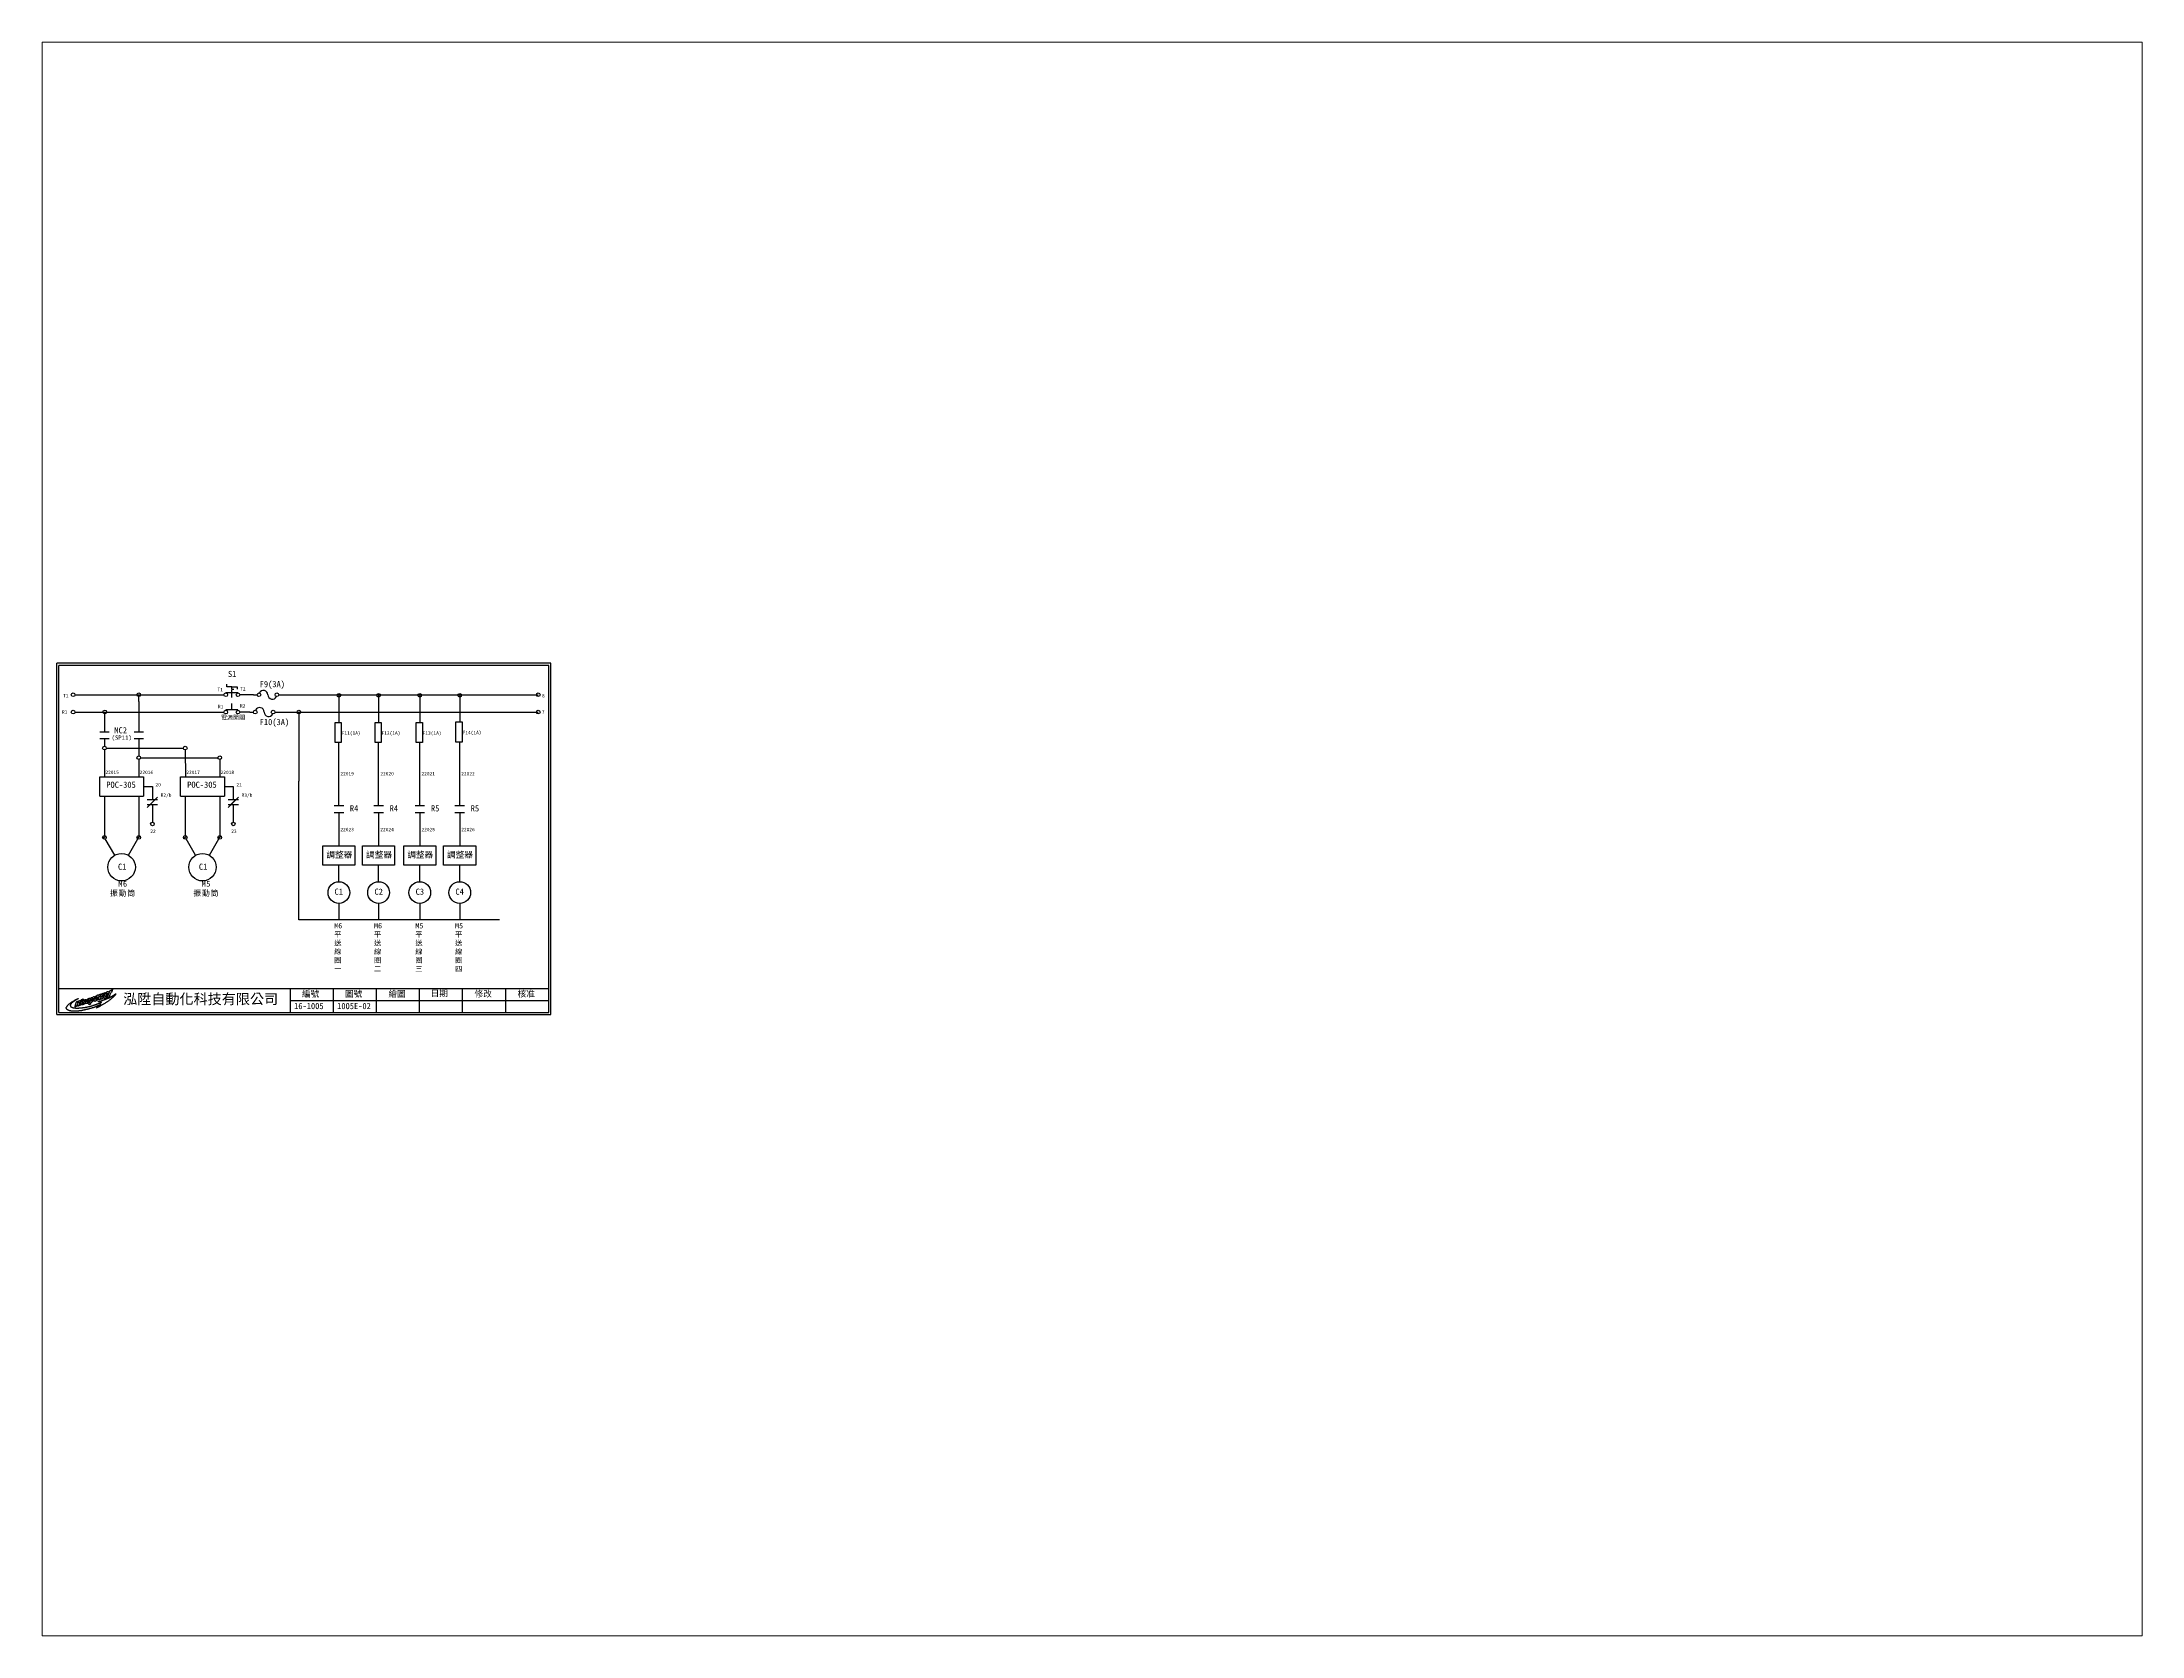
# Paper-space layout '配置1' of a CAD drawing. Extents: x 26 to 231, y 20 to 176.
# The model-space entities are those that its viewports show. They can reach past a viewport. Long polylines and large blocks are cut down to what shows.
import ezdxf

# ---------------------------------------------------------------- set-up
doc = ezdxf.new("R2010")
doc.units = 0
doc.linetypes.add('DASHED', pattern=[0.2, 0.1, -0.1])
doc.layers.get('0').update_dxf_attribs({"linetype": 'CONTINUOUS'})
for name, color, linetype in [('7', 7, 'CONTINUOUS'), ('圖框層', 7, 'CONTINUOUS'), ('標尺寸層', 3, 'CONTINUOUS'), ('輪廓線層', 7, 'CONTINUOUS')]:
    doc.layers.add(name, color=color, linetype=linetype)
doc.styles.add('CNS', font='romanc.shx', dxfattribs={"bigfont": 'chineset.shx'})
doc.styles.add('STSL', font='kaiu.ttf')
doc.styles.add('標楷體', font='kaiu.ttf')

# ---------------------------------------------------------------- blocks, each defined once
blk = doc.blocks.new('FUSE')
at = {"color": 7}
for p, q in [((0, 0), (2.1, 0)), ((14.6, 0), (16.8, 0))]:
    blk.add_line(p, q, dxfattribs=at)
for centre in [(3.2, 0), (13.6, 0)]:
    blk.add_circle(centre, 1.07)
for centre, start, end in [((5.8, 0), 0, 156.116), ((11, 0), 180, 336.116)]:
    blk.add_arc(centre, 2.59, start, end, dxfattribs=at)

msp = doc.modelspace()

# ---------------------------------------------------------------- linework, layer by layer
at = {"color": 0}
for p, q in [((57.7, 184.8), (57.7, 167.3)), ((37.7, 178.8), (37.7, 167.3)), ((37.7, 163.3), (37.7, 158.9)), ((57.7, 163.3), (57.7, 153.3)), ((37.7, 156.7), (37.8, 141)), ((57.7, 151.1), (57.8, 141)), ((84.7, 156.8), (84.8, 141)), ((104.7, 151.2), (104.8, 141)), ((173.9, 124.4), (173.9, 148.2)), ((197, 124.4), (197, 148.2)), ((220.9, 124.4), (220.9, 148.2)), ((244.1, 124.4), (244.1, 148.2)), ((37.7, 129.9), (37.7, 107)), ((57.7, 129.9), (57.7, 107)), ((84.7, 129.9), (84.7, 107)), ((104.7, 129.9), (104.7, 107)), ((173.9, 120.4), (173.9, 101.1)), ((197, 120.4), (197, 101.1)), ((220.9, 120.4), (220.9, 101.1)), ((244.1, 120.4), (244.1, 101.1)), ((38.5, 106.7), (37, 105.2)), ((43.7, 95.6), (38.2, 105)), ((51.7, 95.6), (57.2, 105)), ((58.5, 106.7), (57, 105.2)), ((85.5, 106.7), (84, 105.2)), ((90.7, 95.6), (85.2, 105)), ((98.7, 95.6), (104.2, 105)), ((105.5, 106.7), (104, 105.2)), ((173.9, 80.2), (173.9, 89.7)), ((197, 80.2), (197, 89.7)), ((220.9, 80.2), (220.9, 89.7)), ((244.1, 80.2), (244.1, 89.7)), ((173.9, 67.6), (173.9, 58)), ((197, 67.6), (197, 58)), ((220.9, 67.6), (220.9, 58)), ((244.1, 67.6), (244.1, 58))]:
    msp.add_line(p, q, dxfattribs=at)
for p, q in [((108.8, 193.4), (108.8, 194.9)), ((111.8, 193.4), (108.8, 193.4)), ((111.8, 193.4), (114.8, 193.4)), ((112.8, 191.8), (111.8, 192)), ((112.8, 191.8), (111.8, 191.5)), ((114.8, 193.4), (114.8, 191.9)), ((138.9, 188.7), (186.7, 188.7)), ((136.7, 178.7), (145, 178.7)), ((138.9, 178.7), (186.7, 178.7))]:
    msp.add_line(p, q)
for points in [[(164.5, 101.1), (183.2, 101.1), (183.2, 89.7), (164.5, 89.7)], [(187.7, 101.1), (206.3, 101.1), (206.3, 89.7), (187.7, 89.7)], [(211.6, 101.1), (230.3, 101.1), (230.3, 89.7), (211.6, 89.7)], [(234.7, 101.1), (253.4, 101.1), (253.4, 89.7), (234.7, 89.7)]]:
    msp.add_lwpolyline(points, close=True, dxfattribs=at)
for centre, radius in [((19.5, 188.7), 1.07), ((57.7, 188.7), 1.07), ((173.9, 188.4), 1.07), ((197, 188.4), 1.07), ((220.9, 188.4), 1.07), ((244.1, 188.4), 1.07), ((289.7, 188.7), 1.07), ((19.5, 178.7), 1.07), ((37.9, 178.8), 1.07), ((150.7, 178.7), 1.07), ((289.7, 178.7), 1.07), ((37.7, 157.8), 1.07), ((84.7, 157.8), 1.07), ((57.7, 152.2), 1.07), ((104.7, 152.2), 1.07), ((65.6, 113.7), 1.07), ((112.6, 113.7), 1.07), ((37.7, 105.9), 1.07), ((57.7, 105.9), 1.07), ((84.7, 105.9), 1.07), ((104.7, 105.9), 1.07), ((47.7, 88.6), 8), ((94.7, 88.6), 8), ((173.9, 73.9), 6.3), ((197, 73.9), 6.3), ((220.9, 73.9), 6.3), ((244.1, 73.9), 6.3)]:
    msp.add_circle(centre, radius, dxfattribs=at)
at = {"layer": '7'}
for p, q in [((108.2, 190.1), (115.3, 190.1)), ((111.8, 192), (111.8, 193.4)), ((111.8, 190.1), (111.8, 191.5)), ((108.2, 180.1), (115.3, 180.1))]:
    msp.add_line(p, q, dxfattribs=at)
at = {"layer": '7', "linetype": 'DASHED'}
msp.add_line((111.8, 180.1), (111.8, 190.1), dxfattribs=at)
at = {"layer": '7'}
for centre in [(108.2, 188.7), (115.3, 188.7), (108.2, 178.7), (115.3, 178.7)]:
    msp.add_circle(centre, 1.07, dxfattribs=at)
at = {"layer": '圖框層', "color": 7}
for p, q in [((297, 207), (10, 207)), ((10, 3), (10, 207)), ((295.8, 205.7), (11.2, 205.7)), ((11.2, 4.2), (11.2, 205.7)), ((295.8, 4.2), (295.8, 205.7)), ((297, 3), (297, 207)), ((11.2, 18.2), (295.8, 18.2)), ((145.8, 4.2), (145.8, 18.2)), ((170.8, 4.2), (170.8, 18.2)), ((195.8, 4.2), (195.8, 18.2)), ((220.8, 4.2), (220.8, 18.2)), ((245.8, 4.2), (245.8, 18.2)), ((270.8, 4.2), (270.8, 18.2)), ((10, 3), (297, 3)), ((11.2, 4.2), (295.8, 4.2)), ((145.8, 11.2), (295.8, 11.2))]:
    msp.add_line(p, q, dxfattribs=at)
at = {"layer": '標尺寸層', "color": 0}
for p, q in [((20.6, 188.7), (106.8, 188.7)), ((20.6, 178.7), (106.8, 178.7)), ((35, 167.3), (40.5, 167.3)), ((35, 163.3), (40.5, 163.3)), ((55, 167.3), (60.5, 167.3)), ((55, 163.3), (60.5, 163.3)), ((37.8, 157.8), (37.7, 157.8)), ((38.8, 157.8), (83.7, 157.8)), ((58.8, 152.2), (103.7, 152.2)), ((35, 141), (40.5, 141)), ((35, 129.9), (35, 141)), ((40.5, 141), (55, 141)), ((55, 141), (60.5, 141)), ((60.5, 141), (60.5, 129.9)), ((60.5, 135.4), (65.6, 135.4)), ((65.6, 135.4), (65.6, 127.8)), ((82, 141), (87.5, 141)), ((82, 129.9), (82, 141)), ((87.5, 141), (102, 141)), ((102, 141), (107.5, 141)), ((107.5, 141), (107.5, 129.9)), ((107.5, 135.4), (112.6, 135.4)), ((112.6, 135.4), (112.6, 127.8)), ((35, 129.9), (40.5, 129.9)), ((40.5, 129.9), (55, 129.9)), ((55, 129.9), (60.5, 129.9)), ((65.6, 127.8), (62.6, 127.8)), ((62.6, 123.3), (65.6, 126.3)), ((65.6, 124.8), (62.6, 124.8)), ((64.1, 124.8), (67.1, 127.8)), ((65.6, 126.3), (68.6, 129.3)), ((68.6, 127.8), (65.6, 127.8)), ((68.6, 124.8), (65.6, 124.8)), ((65.6, 124.8), (65.6, 114.8)), ((82, 129.9), (87.5, 129.9)), ((87.5, 129.9), (102, 129.9)), ((102, 129.9), (107.5, 129.9)), ((112.6, 127.8), (109.6, 127.8)), ((109.6, 123.3), (112.6, 126.3)), ((112.6, 124.8), (109.6, 124.8)), ((111.1, 124.8), (114.1, 127.8)), ((112.6, 126.3), (115.6, 129.3)), ((115.6, 127.8), (112.6, 127.8)), ((115.6, 124.8), (112.6, 124.8)), ((112.6, 124.8), (112.6, 114.8)), ((171.1, 124.4), (176.7, 124.4)), ((194.2, 124.4), (199.8, 124.4)), ((218.2, 124.4), (223.7, 124.4)), ((241.3, 124.4), (246.8, 124.4)), ((171.1, 120.4), (176.7, 120.4)), ((194.2, 120.4), (199.8, 120.4)), ((218.2, 120.4), (223.7, 120.4)), ((241.3, 120.4), (246.8, 120.4)), ((267.2, 58), (150.7, 58))]:
    msp.add_line(p, q, dxfattribs=at)
at = {"layer": '標尺寸層', "color": 7}
for p, q in [((57.7, 184.8), (57.7, 188.8)), ((124.3, 188.7), (116.4, 188.7)), ((173.9, 188.7), (173.9, 172.7)), ((186.7, 188.7), (289.7, 188.7)), ((197, 188.7), (197, 172.7)), ((220.9, 188.7), (220.9, 172.7)), ((244.1, 189.1), (244.1, 173.1)), ((122.1, 178.7), (116.4, 178.7)), ((150.7, 178.7), (150.7, 172.7)), ((150.7, 172.7), (150.7, 138.6)), ((186.7, 178.7), (289.7, 178.7)), ((173.9, 148.2), (173.9, 161)), ((197, 148.2), (197, 161)), ((220.9, 148.2), (220.9, 161)), ((244.1, 148.2), (244.1, 161.3)), ((150.7, 58), (150.7, 138.6))]:
    msp.add_line(p, q, dxfattribs=at)
for points in [[(171.7, 172.7), (175.3, 172.7), (175.3, 161), (171.7, 161)], [(194.9, 172.7), (198.4, 172.7), (198.4, 161), (194.9, 161)], [(218.8, 172.7), (222.4, 172.7), (222.4, 161), (218.8, 161)], [(241.9, 173.1), (245.5, 173.1), (245.5, 161.3), (241.9, 161.3)]]:
    msp.add_lwpolyline(points, close=True, dxfattribs=at)
at = {"layer": '輪廓線層', "color": 7}
for points in [[(34.6, 8.4), (34.3, 8.3), (34, 8.2), (33.7, 8.1), (33.4, 7.9), (33.1, 7.8), (32.8, 7.7), (32.5, 7.5), (32.2, 7.4), (32, 7.3), (31.7, 7.2), (31.5, 7.2), (31.3, 7.1), (31.1, 7), (30.9, 6.9), (30.6, 6.9), (30.4, 6.8), (30.2, 6.7), (29.9, 6.6), (29.6, 6.6), (29.3, 6.5), (29, 6.4), (28.7, 6.3), (28.4, 6.2), (28.2, 6.2), (27.9, 6.1), (27.7, 6), (27.4, 6), (27.2, 5.9), (27, 5.9), (26.8, 5.8), (26.6, 5.8), (26.4, 5.7), (26.2, 5.7), (26, 5.6), (25.9, 5.6), (25.7, 5.6), (25.5, 5.5), (25.3, 5.5), (25.1, 5.5), (24.9, 5.4), (24.8, 5.4), (24.6, 5.4), (24.4, 5.3), (24.2, 5.3), (24, 5.3), (23.9, 5.3), (23.7, 5.2), (23.5, 5.2), (23.4, 5.2), (23.2, 5.2), (23, 5.2), (22.9, 5.2), (22.7, 5.1), (22.6, 5.1), (22.4, 5.1), (22.2, 5.1), (22.1, 5.1), (21.9, 5.1), (21.7, 5.1), (21.6, 5.1), (21.4, 5), (21.2, 5), (21, 5), (20.9, 5), (20.7, 5), (20.5, 5), (20.4, 5), (20.3, 5), (20.1, 5), (20, 5), (19.8, 5), (19.7, 5), (19.6, 5), (19.5, 5), (19.4, 5), (19.2, 5.1), (19.1, 5.1), (19, 5.1), (18.9, 5.1), (18.8, 5.1), (18.7, 5.1), (18.5, 5.1), (18.4, 5.1), (18.3, 5.2), (18.1, 5.2), (18, 5.2), (17.9, 5.2), (17.7, 5.2), (17.6, 5.3), (17.5, 5.3), (17.3, 5.3), (17.2, 5.4), (17.1, 5.4), (16.9, 5.5), (16.8, 5.5), (16.7, 5.6), (16.6, 5.6), (16.5, 5.7), (16.4, 5.7), (16.3, 5.7), (16.2, 5.8), (16.2, 5.8), (16.1, 5.9), (16, 5.9), (16, 6), (15.9, 6), (15.9, 6.1), (15.9, 6.1), (15.8, 6.1), (15.8, 6.2), (15.8, 6.2), (15.8, 6.2), (15.8, 6.3), (15.7, 6.3), (15.7, 6.3), (15.7, 6.4), (15.7, 6.4), (15.7, 6.4), (15.7, 6.5), (15.7, 6.5), (15.7, 6.5), (15.7, 6.6), (15.7, 6.6), (15.7, 6.6), (15.7, 6.7), (15.7, 6.7), (15.6, 6.7), (15.6, 6.8), (15.6, 6.8), (15.6, 6.9), (15.6, 6.9), (15.6, 6.9), (15.6, 7), (15.6, 7), (15.6, 7), (15.6, 7.1), (15.6, 7.1), (15.6, 7.2), (15.6, 7.2), (15.6, 7.2), (15.7, 7.3), (15.7, 7.3), (15.7, 7.4), (15.7, 7.4), (15.8, 7.5), (15.8, 7.5), (15.8, 7.6), (15.9, 7.7), (15.9, 7.8), (16, 7.8), (16, 7.9), (16.1, 8), (16.2, 8.1), (16.2, 8.2), (16.3, 8.3), (16.4, 8.4), (16.5, 8.5), (16.6, 8.6), (16.7, 8.7), (16.8, 8.8), (16.9, 8.9), (17, 9), (17.1, 9.1), (17.3, 9.2), (17.4, 9.3), (17.5, 9.4), (17.7, 9.5), (17.8, 9.6), (17.9, 9.7), (18.1, 9.8), (18.2, 9.9), (18.3, 10), (18.5, 10.1), (18.6, 10.2), (18.7, 10.3), (18.8, 10.4), (19, 10.4), (19.1, 10.5), (19.2, 10.6), (19.3, 10.7), (19.4, 10.7), (19.5, 10.8), (19.6, 10.8), (19.8, 10.9), (19.9, 11), (20, 11), (20.1, 11.1), (20.2, 11.1), (20.3, 11.2), (20.4, 11.3), (20.6, 11.4), (20.8, 11.5), (20.9, 11.6), (21.1, 11.7), (21.3, 11.8), (21.6, 11.9), (21.8, 12), (21.9, 12.1), (22.1, 12.2), (22.3, 12.2), (22.4, 12.3), (22.5, 12.3), (22.6, 12.4), (22.6, 12.4), (22.7, 12.4), (22.7, 12.4), (22.7, 12.4), (22.6, 12.3), (22.6, 12.3), (22.6, 12.3), (22.5, 12.2), (22.4, 12.2), (22.4, 12.2), (22.3, 12.1), (22.2, 12.1), (22.1, 12), (22, 11.9), (21.9, 11.9), (21.7, 11.8), (21.6, 11.8), (21.5, 11.7), (21.4, 11.6), (21.3, 11.5), (21.1, 11.5), (21, 11.4), (20.9, 11.3), (20.7, 11.2), (20.6, 11.2), (20.5, 11.1), (20.3, 11), (20.2, 10.9), (20.1, 10.8), (20, 10.7), (19.9, 10.7), (19.7, 10.6), (19.6, 10.5), (19.5, 10.4), (19.4, 10.3), (19.3, 10.3), (19.2, 10.2), (19.1, 10.1), (19, 10), (18.9, 9.9), (18.8, 9.8), (18.7, 9.7), (18.6, 9.6), (18.6, 9.6), (18.5, 9.5), (18.4, 9.4), (18.4, 9.3), (18.3, 9.3), (18.2, 9.2), (18.2, 9.1), (18.2, 9.1), (18.1, 9), (18.1, 8.9), (18.1, 8.9), (18, 8.8), (18, 8.8), (18, 8.7), (18, 8.6), (18, 8.6), (18, 8.5), (18, 8.5), (17.9, 8.4), (17.9, 8.4), (17.9, 8.3), (17.9, 8.3), (17.9, 8.2), (18, 8.2), (18, 8.2), (18, 8.1), (18, 8.1), (18, 8), (18, 8), (18, 8), (18, 7.9), (18.1, 7.9), (18.1, 7.9), (18.1, 7.8), (18.1, 7.8), (18.2, 7.8), (18.2, 7.7), (18.2, 7.7), (18.2, 7.7), (18.3, 7.6), (18.3, 7.6), (18.4, 7.6), (18.4, 7.5), (18.4, 7.5), (18.5, 7.5), (18.5, 7.5), (18.6, 7.4), (18.7, 7.4), (18.7, 7.4), (18.8, 7.3), (18.8, 7.3), (18.9, 7.3), (19, 7.2), (19, 7.2), (19.1, 7.2), (19.2, 7.2), (19.3, 7.1), (19.3, 7.1), (19.4, 7.1), (19.5, 7.1), (19.6, 7), (19.6, 7), (19.7, 7), (19.8, 7), (19.9, 7), (20, 7), (20.1, 6.9), (20.2, 6.9), (20.3, 6.9), (20.4, 6.9), (20.5, 6.9), (20.6, 6.9), (20.8, 6.9), (20.9, 6.8), (21, 6.8), (21.2, 6.8), (21.3, 6.8), (21.5, 6.8), (21.6, 6.8), (21.8, 6.8), (21.9, 6.8), (22.1, 6.8), (22.3, 6.8), (22.5, 6.8), (22.7, 6.8), (22.8, 6.8), (23, 6.9), (23.2, 6.9), (23.4, 6.9), (23.6, 6.9), (23.8, 6.9), (24, 6.9), (24.1, 6.9), (24.3, 7), (24.5, 7), (24.7, 7), (24.8, 7), (25, 7), (25.1, 7.1), (25.3, 7.1), (25.5, 7.1), (25.7, 7.1), (25.9, 7.2), (26, 7.2), (26.3, 7.2), (26.5, 7.2), (26.7, 7.3), (27, 7.3), (27.2, 7.4), (27.5, 7.4), (27.8, 7.5), (28.1, 7.5), (28.3, 7.6), (28.6, 7.7), (28.9, 7.7), (29.2, 7.8), (29.5, 7.9), (29.7, 8), (30, 8), (30.3, 8.1), (30.5, 8.2), (30.7, 8.2), (31, 8.3), (31.2, 8.4), (31.4, 8.4), (31.6, 8.5), (31.8, 8.5), (31.9, 8.6), (32.1, 8.6), (32.2, 8.7), (32.4, 8.7), (32.5, 8.8), (32.6, 8.8), (32.7, 8.8), (32.8, 8.9), (32.9, 8.9), (33, 9), (33.1, 9), (33.3, 9.1), (33.4, 9.1), (33.6, 9.2), (33.8, 9.2), (33.9, 9.3), (34.1, 9.4), (34.3, 9.4), (34.4, 9.5), (34.6, 9.6), (34.7, 9.6), (34.8, 9.6), (35, 9.7), (35.1, 9.7), (35.2, 9.8), (35.3, 9.8), (35.4, 9.9), (35.5, 9.9), (35.6, 9.9), (35.7, 10), (35.8, 10), (35.9, 10.1), (36, 10.1), (36, 10.1), (36, 10.2), (36.1, 10.2), (36.1, 10.2), (36, 10.2), (36, 10.2), (35.9, 10.2), (35.9, 10.3), (35.8, 10.3), (35.7, 10.3), (35.6, 10.3), (35.6, 10.3), (35.5, 10.3), (35.4, 10.3), (35.3, 10.3), (35.2, 10.3), (35.1, 10.3), (35, 10.4), (35, 10.4), (34.9, 10.4), (34.8, 10.4), (34.7, 10.4), (34.6, 10.4), (34.5, 10.4), (34.4, 10.4), (34.3, 10.4), (34.3, 10.4), (34.2, 10.5), (34.2, 10.5), (34.1, 10.5), (34.1, 10.5), (34.1, 10.5), (34, 10.5), (34, 10.5), (34.1, 10.5), (34.1, 10.6), (34.1, 10.6), (34.2, 10.6), (34.2, 10.6), (34.3, 10.6), (34.4, 10.7), (34.5, 10.7), (34.6, 10.7), (34.8, 10.8), (34.9, 10.8), (35.1, 10.8), (35.2, 10.9), (35.4, 10.9), (35.5, 11), (35.7, 11), (35.9, 11.1), (36.1, 11.1), (36.3, 11.2), (36.4, 11.2), (36.6, 11.3), (36.8, 11.4), (37, 11.4), (37.2, 11.5), (37.4, 11.5), (37.6, 11.6), (37.7, 11.7), (37.9, 11.7), (38.1, 11.8), (38.3, 11.9), (38.6, 12), (38.8, 12), (39, 12.1), (39.3, 12.3), (39.5, 12.4), (39.8, 12.5), (40.1, 12.6), (40.3, 12.7), (40.6, 12.8), (40.8, 12.9), (41, 13.1), (41.2, 13.2), (41.4, 13.3), (41.6, 13.4), (41.8, 13.5), (42, 13.6), (42.2, 13.7), (42.3, 13.8), (42.5, 13.9), (42.7, 14), (42.8, 14.1), (43, 14.2), (43.1, 14.3), (43.3, 14.4), (43.4, 14.5), (43.6, 14.6), (43.7, 14.7), (43.9, 14.8), (44, 14.9), (44.1, 15), (44.2, 15), (44.2, 15.1), (44.3, 15.1), (44.4, 15.1), (44.4, 15.1), (44.4, 15.1), (44.4, 15.1), (44.3, 15), (44.3, 14.9), (44.3, 14.9), (44.2, 14.8), (44.2, 14.7), (44.1, 14.6), (44.1, 14.6), (44, 14.5), (44, 14.4), (43.9, 14.4), (43.9, 14.3), (43.8, 14.2), (43.8, 14.2), (43.7, 14.1), (43.6, 14), (43.6, 13.9), (43.5, 13.9), (43.4, 13.8), (43.3, 13.7), (43.2, 13.6), (43.1, 13.5), (43, 13.4), (42.9, 13.3), (42.8, 13.2), (42.7, 13), (42.5, 12.9), (42.4, 12.8), (42.2, 12.7), (42.1, 12.5), (41.9, 12.4), (41.8, 12.2), (41.6, 12.1), (41.4, 12), (41.2, 11.8), (41.1, 11.7), (40.9, 11.5), (40.6, 11.3), (40.4, 11.2), (40.2, 11), (39.9, 10.9), (39.7, 10.7), (39.4, 10.5), (39.2, 10.3), (38.9, 10.2), (38.7, 10), (38.4, 9.8), (38.1, 9.7), (37.9, 9.5), (37.6, 9.3), (37.4, 9.2), (37.1, 9), (36.8, 8.9), (36.6, 8.7), (36.3, 8.6), (36, 8.4), (35.8, 8.3), (35.5, 8.1), (35.3, 8), (35, 7.8), (34.8, 7.7), (34.6, 7.6), (34.4, 7.5), (34.3, 7.4), (34.1, 7.3), (34, 7.3), (33.8, 7.2), (33.7, 7.1), (33.6, 7.1), (33.5, 7), (33.4, 7), (33.4, 7), (33.3, 6.9), (33.2, 6.9), (33.2, 6.9), (33.2, 6.9), (33.1, 6.9), (33.2, 6.9), (33.2, 6.9), (33.2, 7), (33.3, 7), (33.4, 7.1), (33.4, 7.2), (33.6, 7.2), (33.7, 7.3), (33.8, 7.4), (33.9, 7.5), (34.1, 7.7), (34.3, 7.8), (34.4, 7.9), (34.6, 8), (34.7, 8.1), (34.9, 8.3), (35.1, 8.4), (35.2, 8.5), (35.3, 8.6), (35.4, 8.7), (35.5, 8.7), (35.6, 8.8), (35.7, 8.9), (35.7, 8.9), (35.7, 8.9), (35.7, 8.9), (35.6, 8.9), (35.5, 8.8), (35.4, 8.8), (35.2, 8.7), (35, 8.6), (34.8, 8.5)], [(27.8, 10.4), (27.8, 10.3), (27.8, 10.3), (27.8, 10.3), (27.8, 10.3), (27.8, 10.3), (27.8, 10.3), (27.8, 10.3), (27.8, 10.2), (27.8, 10.2), (27.8, 10.2), (27.8, 10.2), (27.8, 10.2), (27.9, 10.2), (27.9, 10.2), (27.9, 10.2), (27.9, 10.2), (27.9, 10.2), (27.9, 10.2), (28, 10.2), (28, 10.2), (28, 10.2), (28, 10.2), (28, 10.2), (28.1, 10.2), (28.1, 10.3), (28.1, 10.3), (28.1, 10.3), (28.2, 10.3), (28.2, 10.3), (28.2, 10.3), (28.2, 10.3), (28.2, 10.3), (28.2, 10.4), (28.3, 10.4), (28.3, 10.4), (28.3, 10.4), (28.3, 10.4), (28.3, 10.4), (28.3, 10.5), (28.3, 10.5), (28.3, 10.5), (28.4, 10.5), (28.4, 10.5), (28.4, 10.5), (28.4, 10.5), (28.4, 10.5), (28.5, 10.5), (28.5, 10.5), (28.5, 10.6), (28.6, 10.6), (28.7, 10.6), (28.7, 10.6), (28.8, 10.6), (28.8, 10.6), (28.9, 10.6), (28.9, 10.6), (29, 10.6), (29, 10.6), (29, 10.6), (29, 10.6), (29, 10.6), (29, 10.6), (29, 10.5), (29, 10.5), (29, 10.5), (28.9, 10.5), (28.9, 10.4), (28.9, 10.4), (28.9, 10.4), (28.9, 10.4), (28.9, 10.3), (28.8, 10.3), (28.8, 10.3), (28.8, 10.3), (28.8, 10.2), (28.8, 10.2), (28.7, 10.2), (28.7, 10.2), (28.7, 10.1), (28.7, 10.1), (28.7, 10.1), (28.6, 10), (28.6, 10), (28.6, 10), (28.6, 10), (28.5, 9.9), (28.5, 9.9), (28.5, 9.9), (28.4, 9.8), (28.4, 9.8), (28.4, 9.8), (28.3, 9.8), (28.3, 9.7), (28.3, 9.7), (28.2, 9.7), (28.2, 9.7), (28.1, 9.6), (28.1, 9.6), (28.1, 9.6), (28, 9.6), (28, 9.5), (27.9, 9.5), (27.9, 9.5), (27.9, 9.5), (27.8, 9.4), (27.8, 9.4), (27.8, 9.4), (27.7, 9.4), (27.7, 9.4), (27.7, 9.4), (27.6, 9.4), (27.6, 9.4), (27.6, 9.4), (27.5, 9.4), (27.5, 9.4), (27.5, 9.4), (27.4, 9.4), (27.4, 9.4), (27.4, 9.4), (27.3, 9.4), (27.3, 9.4), (27.3, 9.4), (27.2, 9.4), (27.2, 9.4), (27.2, 9.4), (27.2, 9.4), (27.1, 9.4), (27.1, 9.5), (27.1, 9.5), (27.1, 9.5), (27.1, 9.5), (27, 9.5), (27, 9.6), (27, 9.6), (27, 9.6), (27, 9.6), (27, 9.7), (27, 9.7), (27, 9.7), (27, 9.7), (27, 9.8), (27, 9.8), (27, 9.8), (27, 9.9), (27, 9.9), (27, 10), (27, 10), (27, 10), (27, 10.1), (27, 10.1), (27, 10.2), (27, 10.2), (27, 10.3), (27, 10.3), (27, 10.3), (27, 10.4), (27, 10.4), (27.1, 10.5), (27.1, 10.5), (27.1, 10.6), (27.1, 10.6), (27.1, 10.6), (27.1, 10.7), (27.1, 10.7), (27.2, 10.8), (27.2, 10.8), (27.2, 10.9), (27.2, 10.9), (27.2, 10.9), (27.3, 11), (27.3, 11), (27.3, 11.1), (27.3, 11.1), (27.4, 11.2), (27.4, 11.2), (27.4, 11.3), (27.4, 11.3), (27.5, 11.4), (27.5, 11.4), (27.5, 11.5), (27.6, 11.5), (27.6, 11.6), (27.6, 11.6), (27.7, 11.7), (27.7, 11.7), (27.8, 11.8), (27.8, 11.8), (27.9, 11.9), (28, 12), (28, 12), (28.1, 12.1), (28.1, 12.2), (28.2, 12.2), (28.3, 12.3), (28.3, 12.3), (28.4, 12.3), (28.4, 12.4), (28.5, 12.4), (28.5, 12.4), (28.6, 12.4), (28.6, 12.5), (28.6, 12.5), (28.7, 12.5), (28.7, 12.5), (28.8, 12.5), (28.8, 12.5), (28.8, 12.6), (28.9, 12.6), (28.9, 12.6), (28.9, 12.6), (29, 12.6), (29, 12.6), (29, 12.6), (29.1, 12.6), (29.1, 12.6), (29.1, 12.6), (29.1, 12.6), (29.2, 12.6), (29.2, 12.6), (29.2, 12.6), (29.2, 12.5), (29.3, 12.5), (29.3, 12.5), (29.3, 12.5), (29.3, 12.5), (29.3, 12.5), (29.3, 12.5), (29.4, 12.5), (29.4, 12.5), (29.4, 12.5), (29.4, 12.4), (29.4, 12.4), (29.4, 12.4), (29.4, 12.4), (29.4, 12.3), (29.4, 12.3), (29.5, 12.3), (29.5, 12.3), (29.5, 12.2), (29.5, 12.2), (29.5, 12.2), (29.5, 12.1), (29.5, 12.1), (29.5, 12.1), (29.5, 12.1), (29.5, 12), (29.5, 12), (29.5, 11.9), (29.5, 11.9), (29.4, 11.9), (29.4, 11.8), (29.4, 11.8), (29.4, 11.7), (29.4, 11.7), (29.4, 11.7), (29.4, 11.6), (29.4, 11.6), (29.4, 11.5), (29.4, 11.5), (29.4, 11.5), (29.4, 11.4), (29.4, 11.4), (29.4, 11.3), (29.3, 11.3), (29.3, 11.3), (29.3, 11.2), (29.3, 11.2), (29.3, 11.2), (29.3, 11.1), (29.3, 11.1), (29.2, 11.1), (29.2, 11.1), (29.2, 11), (29.1, 11), (29.1, 11), (29, 11), (28.9, 10.9), (28.9, 10.9), (28.8, 10.9), (28.8, 10.9), (28.7, 10.9), (28.6, 10.8), (28.6, 10.8), (28.5, 10.8), (28.5, 10.8), (28.4, 10.8), (28.4, 10.7), (28.3, 10.7), (28.3, 10.7), (28.2, 10.7), (28.2, 10.7), (28.1, 10.7), (28.1, 10.7), (28, 10.6), (28, 10.6), (28, 10.6), (27.9, 10.6), (27.9, 10.6), (27.9, 10.6), (27.9, 10.6), (27.8, 10.6), (27.8, 10.6), (27.8, 10.5), (27.8, 10.5), (27.8, 10.5), (27.8, 10.5), (27.8, 10.5), (27.8, 10.4), (27.8, 10.4), (27.8, 10.4), (27.8, 10.4)], [(31.3, 11.1), (31.1, 10.8), (30.7, 10.4), (30.5, 10.2), (30.4, 10.2), (30.2, 10.1), (30.1, 10.2), (30, 10.2), (30, 10.3), (29.9, 10.4), (29.9, 10.2), (29.9, 10), (29.8, 9.8), (29.6, 9.4), (29.6, 9.1), (29.5, 9), (29.5, 8.9), (29.1, 8.8), (28.7, 8.7), (28.8, 9), (28.9, 9.4), (28.9, 9.6), (29.1, 10), (29.3, 10.5), (29.4, 10.9), (29.7, 11.6), (29.9, 12.3), (30.1, 12.9), (30.9, 13.2), (30.9, 13), (31, 13.2), (31.3, 13.4), (31.5, 13.6), (31.8, 13.6), (31.9, 13.5), (32, 13.4), (32, 13.2), (32, 12.9), (31.9, 12.7), (31.8, 12.4), (31.7, 12.1), (31.6, 11.9), (31.5, 11.5)], [(30.9, 12.5), (30.9, 12.5), (30.9, 12.5), (31, 12.4), (31, 12.4), (31, 12.4), (31, 12.4), (31, 12.4), (31, 12.4), (31, 12.4), (31, 12.4), (31, 12.4), (31, 12.4), (31, 12.3), (31, 12.3), (31, 12.3), (31, 12.3), (31, 12.3), (31, 12.2), (31, 12.2), (31, 12.2), (31, 12.2), (31, 12.2), (31, 12.1), (31, 12.1), (31, 12.1), (31, 12), (31, 12), (31, 12), (31, 12), (31, 11.9), (31, 11.9), (30.9, 11.9), (30.9, 11.8), (30.9, 11.8), (30.9, 11.8), (30.9, 11.7), (30.9, 11.7), (30.9, 11.7), (30.8, 11.6), (30.8, 11.6), (30.8, 11.6), (30.8, 11.5), (30.8, 11.5), (30.8, 11.5), (30.8, 11.5), (30.7, 11.4), (30.7, 11.4), (30.7, 11.4), (30.7, 11.4), (30.7, 11.3), (30.7, 11.3), (30.7, 11.3), (30.6, 11.3), (30.6, 11.3), (30.6, 11.2), (30.6, 11.2), (30.6, 11.2), (30.6, 11.2), (30.6, 11.2), (30.5, 11.2), (30.5, 11.2), (30.5, 11.1), (30.5, 11.1), (30.5, 11.1), (30.5, 11.1), (30.5, 11.1), (30.4, 11.1), (30.4, 11.1), (30.4, 11.1), (30.4, 11.1), (30.4, 11.1), (30.4, 11.1), (30.4, 11.1), (30.4, 11.1), (30.3, 11.1), (30.3, 11.1), (30.3, 11.1), (30.3, 11.1), (30.3, 11.2), (30.3, 11.2), (30.3, 11.2), (30.3, 11.2), (30.3, 11.2), (30.3, 11.2), (30.3, 11.3), (30.3, 11.3), (30.3, 11.3), (30.3, 11.3), (30.3, 11.4), (30.3, 11.4), (30.3, 11.4), (30.3, 11.4), (30.3, 11.5), (30.3, 11.5), (30.3, 11.5), (30.3, 11.5), (30.4, 11.6), (30.4, 11.6), (30.4, 11.6), (30.4, 11.7), (30.4, 11.7), (30.4, 11.7), (30.4, 11.7), (30.4, 11.8), (30.4, 11.8), (30.4, 11.8), (30.5, 11.9), (30.5, 11.9), (30.5, 11.9), (30.5, 11.9), (30.5, 12), (30.5, 12), (30.5, 12), (30.6, 12.1), (30.6, 12.1), (30.6, 12.1), (30.6, 12.2), (30.6, 12.2), (30.6, 12.2), (30.7, 12.2), (30.7, 12.3), (30.7, 12.3), (30.7, 12.3), (30.7, 12.3), (30.7, 12.3), (30.8, 12.4), (30.8, 12.4), (30.8, 12.4), (30.8, 12.4), (30.8, 12.4), (30.8, 12.4), (30.9, 12.4), (30.9, 12.4), (30.9, 12.4), (30.9, 12.5)], [(32.3, 10.7), (32.2, 10.7), (32.2, 10.7), (32.2, 10.7), (32.1, 10.7), (32.1, 10.8), (32.1, 10.8), (32.1, 10.8), (32, 10.8), (32, 10.8), (32, 10.8), (32, 10.8), (31.9, 10.9), (31.9, 10.9), (31.9, 10.9), (31.9, 10.9), (31.9, 10.9), (31.9, 11), (31.8, 11), (31.8, 11), (31.8, 11), (31.8, 11.1), (31.8, 11.1), (31.8, 11.1), (31.8, 11.2), (31.8, 11.2), (31.8, 11.2), (31.8, 11.2), (31.8, 11.3), (31.8, 11.3), (31.8, 11.3), (31.8, 11.4), (31.8, 11.4), (31.8, 11.5), (31.8, 11.5), (31.8, 11.5), (31.8, 11.6), (31.8, 11.6), (31.8, 11.7), (31.8, 11.7), (31.8, 11.7), (31.9, 11.8), (31.9, 11.8), (31.9, 11.9), (31.9, 11.9), (31.9, 11.9), (31.9, 12), (31.9, 12), (31.9, 12.1), (31.9, 12.1), (32, 12.1), (32, 12.2), (32, 12.2), (32, 12.2), (32, 12.3), (32, 12.3), (32.1, 12.4), (32.1, 12.4), (32.1, 12.5), (32.1, 12.5), (32.1, 12.6), (32.2, 12.6), (32.2, 12.7), (32.2, 12.8), (32.3, 12.8), (32.3, 12.9), (32.3, 13), (32.4, 13.1), (32.4, 13.1), (32.5, 13.2), (32.5, 13.3), (32.6, 13.4), (32.6, 13.4), (32.7, 13.5), (32.7, 13.6), (32.7, 13.6), (32.8, 13.7), (32.8, 13.7), (32.9, 13.8), (32.9, 13.8), (33, 13.9), (33, 13.9), (33.1, 14), (33.1, 14), (33.1, 14), (33.2, 14), (33.2, 14.1), (33.3, 14.1), (33.3, 14.1), (33.3, 14.2), (33.4, 14.2), (33.4, 14.2), (33.5, 14.2), (33.5, 14.2), (33.5, 14.3), (33.6, 14.3), (33.6, 14.3), (33.6, 14.3), (33.7, 14.3), (33.7, 14.3), (33.7, 14.3), (33.7, 14.4), (33.8, 14.4), (33.8, 14.4), (33.8, 14.4), (33.8, 14.4), (33.9, 14.4), (33.9, 14.4), (33.9, 14.4), (33.9, 14.4), (34, 14.4), (34, 14.4), (34, 14.4), (34.1, 14.4), (34.1, 14.4), (34.1, 14.4), (34.1, 14.4), (34.2, 14.4), (34.2, 14.4), (34.2, 14.4), (34.2, 14.4), (34.2, 14.3), (34.3, 14.3), (34.3, 14.3), (34.3, 14.3), (34.3, 14.2), (34.3, 14.2), (34.4, 14.2), (34.4, 14.1), (34.4, 14.1), (34.4, 14.1), (34.4, 14), (34.4, 14), (34.4, 13.9), (34.4, 13.9), (34.4, 13.8), (34.4, 13.7), (34.4, 13.7), (34.4, 13.6), (34.4, 13.6), (34.4, 13.5), (34.4, 13.4), (34.4, 13.4), (34.3, 13.3), (34.3, 13.3), (34.3, 13.2), (34.3, 13.1), (34.3, 13.1), (34.2, 13), (34.2, 13), (34.2, 12.9), (34.2, 12.9), (34.1, 12.8), (34.1, 12.8), (34.1, 12.7), (34.1, 12.7), (34, 12.6), (34, 12.6), (34, 12.5), (34, 12.4), (33.9, 12.4), (33.9, 12.3), (33.9, 12.2), (33.9, 12.2), (33.8, 12.1), (33.8, 12), (33.7, 12), (33.7, 11.9), (33.7, 11.8), (33.6, 11.7), (33.6, 11.7), (33.5, 11.6), (33.5, 11.5), (33.4, 11.5), (33.4, 11.4), (33.3, 11.3), (33.2, 11.3), (33.2, 11.2), (33.1, 11.2), (33.1, 11.1), (33, 11.1), (33, 11.1), (32.9, 11), (32.9, 11), (32.8, 11), (32.8, 10.9), (32.8, 10.9), (32.7, 10.9), (32.7, 10.9), (32.6, 10.8), (32.6, 10.8), (32.6, 10.8), (32.5, 10.8), (32.5, 10.8), (32.5, 10.8), (32.4, 10.8), (32.4, 10.7), (32.4, 10.7), (32.3, 10.7), (32.3, 10.7)], [(33, 12.8), (33, 12.8), (33, 12.9), (33, 12.9), (33, 12.9), (33.1, 13), (33.1, 13), (33.1, 13.1), (33.1, 13.1), (33.1, 13.1), (33.2, 13.2), (33.2, 13.2), (33.2, 13.2), (33.2, 13.2), (33.3, 13.3), (33.3, 13.3), (33.3, 13.3), (33.3, 13.3), (33.4, 13.3), (33.4, 13.3), (33.4, 13.3), (33.4, 13.3), (33.4, 13.3), (33.5, 13.3), (33.5, 13.3), (33.5, 13.3), (33.5, 13.3), (33.5, 13.3), (33.5, 13.3), (33.5, 13.3), (33.5, 13.2), (33.5, 13.2), (33.5, 13.2), (33.5, 13.2), (33.5, 13.2), (33.5, 13.1), (33.5, 13.1), (33.5, 13.1), (33.5, 13.1), (33.5, 13), (33.5, 13), (33.5, 13), (33.5, 12.9), (33.5, 12.9), (33.5, 12.9), (33.5, 12.8), (33.4, 12.8), (33.4, 12.8), (33.4, 12.7), (33.4, 12.7), (33.4, 12.7), (33.4, 12.6), (33.4, 12.6), (33.4, 12.6), (33.4, 12.5), (33.4, 12.5), (33.3, 12.5), (33.3, 12.5), (33.3, 12.4), (33.3, 12.4), (33.3, 12.4), (33.3, 12.3), (33.3, 12.3), (33.2, 12.3), (33.2, 12.2), (33.2, 12.2), (33.2, 12.2), (33.2, 12.2), (33.2, 12.1), (33.2, 12.1), (33.1, 12.1), (33.1, 12.1), (33.1, 12), (33.1, 12), (33.1, 12), (33.1, 12), (33.1, 12), (33, 11.9), (33, 11.9), (33, 11.9), (33, 11.9), (33, 11.9), (33, 11.9), (33, 11.8), (32.9, 11.8), (32.9, 11.8), (32.9, 11.8), (32.9, 11.8), (32.9, 11.8), (32.9, 11.8), (32.8, 11.8), (32.8, 11.8), (32.8, 11.8), (32.8, 11.8), (32.8, 11.8), (32.8, 11.8), (32.7, 11.8), (32.7, 11.8), (32.7, 11.8), (32.7, 11.8), (32.7, 11.8), (32.7, 11.8), (32.7, 11.8), (32.7, 11.8), (32.7, 11.9), (32.7, 11.9), (32.7, 11.9), (32.7, 11.9), (32.7, 11.9), (32.7, 12), (32.7, 12), (32.7, 12), (32.7, 12), (32.7, 12.1), (32.7, 12.1), (32.7, 12.1), (32.7, 12.2), (32.7, 12.2), (32.7, 12.2), (32.8, 12.3), (32.8, 12.3), (32.8, 12.3), (32.8, 12.4), (32.8, 12.4), (32.8, 12.4), (32.8, 12.4), (32.8, 12.5), (32.8, 12.5), (32.8, 12.5), (32.8, 12.6), (32.8, 12.6), (32.9, 12.6), (32.9, 12.7), (32.9, 12.7), (32.9, 12.7), (32.9, 12.8)], [(35.1, 11.6), (34.3, 11.4), (34.9, 14.7), (35.7, 15), (35.3, 13.1), (36.3, 15.2), (37, 15.4), (36.5, 13.4), (37.4, 15.6), (38.2, 15.9), (36.4, 12), (35.6, 11.8), (36, 13.7)], [(39.9, 14.7), (39.9, 14.7), (39.9, 14.6), (39.9, 14.6), (39.9, 14.6), (39.9, 14.5), (39.9, 14.5), (39.9, 14.5), (39.8, 14.4), (39.8, 14.4), (39.8, 14.4), (39.8, 14.4), (39.8, 14.4), (39.8, 14.3), (39.8, 14.3), (39.7, 14.3), (39.7, 14.3), (39.7, 14.3), (39.7, 14.3), (39.6, 14.3), (39.6, 14.3), (39.6, 14.3), (39.5, 14.3), (39.5, 14.2), (39.4, 14.2), (39.4, 14.2), (39.3, 14.2), (39.2, 14.2), (39.2, 14.2), (39.1, 14.1), (39, 14.1), (39, 14.1), (38.9, 14.1), (38.8, 14.1), (38.8, 14.1), (38.7, 14), (38.7, 14), (38.7, 14), (38.6, 14), (38.6, 14), (38.6, 14), (38.5, 14), (38.5, 14), (38.5, 14), (38.5, 13.9), (38.5, 13.9), (38.4, 13.9), (38.4, 13.9), (38.4, 13.9), (38.4, 13.9), (38.4, 13.8), (38.4, 13.8), (38.4, 13.8), (38.4, 13.8), (38.4, 13.8), (38.4, 13.7), (38.4, 13.7), (38.4, 13.7), (38.4, 13.7), (38.4, 13.6), (38.4, 13.6), (38.4, 13.6), (38.4, 13.6), (38.4, 13.6), (38.4, 13.5), (38.4, 13.5), (38.4, 13.5), (38.4, 13.5), (38.4, 13.5), (38.4, 13.5), (38.4, 13.5), (38.4, 13.5), (38.4, 13.5), (38.4, 13.5), (38.5, 13.4), (38.5, 13.4), (38.5, 13.4), (38.5, 13.4), (38.5, 13.5), (38.6, 13.5), (38.6, 13.5), (38.6, 13.5), (38.6, 13.5), (38.6, 13.5), (38.7, 13.5), (38.7, 13.5), (38.7, 13.5), (38.7, 13.5), (38.7, 13.6), (38.7, 13.6), (38.8, 13.6), (38.8, 13.6), (38.8, 13.6), (38.8, 13.6), (38.8, 13.7), (38.9, 13.7), (38.9, 13.7), (38.9, 13.7), (38.9, 13.7), (38.9, 13.8), (38.9, 13.8), (38.9, 13.8), (39, 13.8), (39, 13.8), (39, 13.8), (39.1, 13.9), (39.2, 13.9), (39.2, 13.9), (39.3, 13.9), (39.3, 13.9), (39.4, 13.9), (39.4, 13.8), (39.4, 13.8), (39.4, 13.7), (39.4, 13.7), (39.4, 13.6), (39.3, 13.5), (39.3, 13.4), (39.2, 13.3), (39.2, 13.2), (39.1, 13.1), (39, 13), (39, 13), (38.9, 12.9), (38.9, 12.8), (38.8, 12.8), (38.8, 12.7), (38.7, 12.7), (38.7, 12.7), (38.6, 12.6), (38.6, 12.6), (38.5, 12.6), (38.5, 12.6), (38.5, 12.5), (38.4, 12.5), (38.4, 12.5), (38.4, 12.5), (38.3, 12.5), (38.3, 12.4), (38.3, 12.4), (38.3, 12.4), (38.2, 12.4), (38.2, 12.4), (38.2, 12.4), (38.2, 12.4), (38.1, 12.4), (38.1, 12.4), (38.1, 12.4), (38.1, 12.4), (38, 12.4), (38, 12.3), (38, 12.3), (38, 12.3), (37.9, 12.3), (37.9, 12.4), (37.9, 12.4), (37.8, 12.4), (37.8, 12.4), (37.8, 12.4), (37.8, 12.4), (37.7, 12.4), (37.7, 12.4), (37.7, 12.4), (37.7, 12.4), (37.6, 12.4), (37.6, 12.5), (37.6, 12.5), (37.6, 12.5), (37.6, 12.5), (37.6, 12.6), (37.6, 12.6), (37.5, 12.6), (37.5, 12.7), (37.5, 12.7), (37.5, 12.7), (37.5, 12.8), (37.5, 12.8), (37.5, 12.9), (37.5, 12.9), (37.5, 13), (37.5, 13), (37.5, 13), (37.5, 13.1), (37.5, 13.1), (37.5, 13.2), (37.5, 13.3), (37.5, 13.3), (37.5, 13.4), (37.5, 13.4), (37.6, 13.5), (37.6, 13.6), (37.6, 13.6), (37.6, 13.7), (37.6, 13.8), (37.7, 13.9), (37.7, 14), (37.7, 14.1), (37.8, 14.2), (37.8, 14.3), (37.8, 14.4), (37.9, 14.5), (37.9, 14.5), (38, 14.6), (38, 14.7), (38.1, 14.8), (38.1, 14.9), (38.2, 15), (38.2, 15.1), (38.3, 15.2), (38.3, 15.3), (38.4, 15.4), (38.5, 15.5), (38.5, 15.6), (38.6, 15.6), (38.6, 15.7), (38.7, 15.8), (38.7, 15.8), (38.8, 15.9), (38.8, 15.9), (38.9, 16), (38.9, 16), (38.9, 16.1), (39, 16.1), (39, 16.1), (39.1, 16.2), (39.1, 16.2), (39.1, 16.2), (39.2, 16.2), (39.2, 16.3), (39.3, 16.3), (39.3, 16.3), (39.3, 16.4), (39.4, 16.4), (39.4, 16.4), (39.5, 16.4), (39.5, 16.4), (39.5, 16.5), (39.6, 16.5), (39.6, 16.5), (39.6, 16.5), (39.7, 16.5), (39.7, 16.5), (39.7, 16.5), (39.8, 16.5), (39.8, 16.5), (39.8, 16.5), (39.9, 16.5), (39.9, 16.5), (39.9, 16.5), (39.9, 16.5), (40, 16.5), (40, 16.5), (40, 16.5), (40, 16.5), (40, 16.5), (40.1, 16.5), (40.1, 16.4), (40.1, 16.4), (40.1, 16.4), (40.1, 16.4), (40.1, 16.4), (40.1, 16.3), (40.2, 16.3), (40.2, 16.3), (40.2, 16.3), (40.2, 16.2), (40.2, 16.2), (40.2, 16.2), (40.2, 16.1), (40.2, 16.1), (40.2, 16.1), (40.2, 16), (40.2, 16), (40.2, 15.9), (40.2, 15.9), (40.2, 15.8), (40.2, 15.8), (40.2, 15.7), (40.2, 15.7), (40.2, 15.6), (40.2, 15.6), (40.2, 15.5), (40.2, 15.5), (40.2, 15.4), (40.1, 15.4), (40.1, 15.3), (40.1, 15.3), (40.1, 15.2), (40.1, 15.2), (40.1, 15.1), (40.1, 15.1), (40, 15), (40, 14.9), (40, 14.9), (40, 14.8), (40, 14.8)], [(39.3, 14.9), (39.3, 14.9), (39.2, 14.9), (39.2, 14.9), (39.2, 14.9), (39.2, 14.9), (39.1, 14.9), (39.1, 14.9), (39.1, 14.9), (39.1, 14.9), (39, 14.8), (39, 14.8), (39, 14.8), (39, 14.8), (38.9, 14.8), (38.9, 14.8), (38.9, 14.8), (38.9, 14.8), (38.9, 14.8), (38.8, 14.8), (38.8, 14.8), (38.8, 14.8), (38.8, 14.8), (38.8, 14.8), (38.8, 14.8), (38.8, 14.9), (38.8, 14.9), (38.8, 14.9), (38.8, 14.9), (38.8, 14.9), (38.8, 15), (38.8, 15), (38.8, 15), (38.9, 15.1), (38.9, 15.1), (38.9, 15.1), (38.9, 15.2), (38.9, 15.2), (38.9, 15.2), (39, 15.2), (39, 15.3), (39, 15.3), (39, 15.3), (39, 15.3), (39.1, 15.4), (39.1, 15.4), (39.1, 15.4), (39.1, 15.4), (39.2, 15.4), (39.2, 15.4), (39.2, 15.5), (39.2, 15.5), (39.2, 15.5), (39.3, 15.5), (39.3, 15.5), (39.3, 15.5), (39.3, 15.5), (39.3, 15.5), (39.3, 15.5), (39.3, 15.5), (39.4, 15.5), (39.4, 15.4), (39.4, 15.4), (39.4, 15.4), (39.4, 15.4), (39.4, 15.4), (39.4, 15.4), (39.4, 15.4), (39.4, 15.4), (39.4, 15.4), (39.4, 15.3), (39.4, 15.3), (39.4, 15.3), (39.4, 15.3), (39.4, 15.2), (39.4, 15.2), (39.4, 15.2), (39.4, 15.2), (39.4, 15.1), (39.4, 15.1), (39.4, 15.1), (39.4, 15.1), (39.4, 15), (39.3, 15), (39.3, 15), (39.3, 15), (39.3, 15), (39.3, 15)], [(41.2, 15.3), (41, 14.9), (40.8, 14.4), (40.4, 13.1), (39.5, 12.9), (40.9, 16.9), (41.7, 17.2), (41.6, 16.7), (41.8, 17.1), (42.1, 17.4), (42.5, 17.5), (41.9, 15.8), (41.7, 15.8), (41.6, 15.8), (41.4, 15.6)], [(23.2, 9.6), (23.3, 9.6), (23.3, 9.6), (23.3, 9.5), (23.3, 9.5), (23.3, 9.5), (23.3, 9.5), (23.3, 9.4), (23.3, 9.4), (23.3, 9.4), (23.3, 9.3), (23.3, 9.3), (23.3, 9.3), (23.3, 9.2), (23.3, 9.2), (23.2, 9.1), (23.2, 9.1), (23.2, 9.1), (23.2, 9), (23.2, 9), (23.2, 8.9), (23.2, 8.9), (23.2, 8.9), (23.1, 8.8), (23.1, 8.8), (23.1, 8.8), (23.1, 8.7), (23.1, 8.7), (23.1, 8.7), (23.1, 8.6), (23.1, 8.6), (23.1, 8.6), (23.1, 8.6), (23.1, 8.5), (23.1, 8.5), (23.1, 8.5), (23, 8.5), (23, 8.4), (23, 8.4), (23, 8.4), (23, 8.4), (23, 8.4), (23, 8.3), (23, 8.3), (23, 8.3), (23, 8.3), (23, 8.3), (23, 8.3), (23, 8.2), (23, 8.2), (23, 8.2), (23, 8.2), (23, 8.2), (23, 8.2), (23, 8.2), (23, 8.2), (23, 8.2), (23, 8.2), (23, 8.2), (22.9, 8.2), (22.9, 8.1), (22.9, 8.1), (22.9, 8.1), (22.8, 8.1), (22.8, 8.1), (22.8, 8.1), (22.7, 8.1), (22.7, 8.1), (22.7, 8.1), (22.6, 8.1), (22.6, 8), (22.6, 8), (22.5, 8), (22.5, 8), (22.4, 8), (22.4, 8), (22.4, 8), (22.4, 8), (22.3, 8), (22.3, 8), (22.3, 8), (22.2, 8), (22.2, 8), (22.2, 7.9), (22.2, 7.9), (22.2, 8), (22.2, 8), (22.2, 8), (22.2, 8), (22.2, 8), (22.2, 8), (22.2, 8), (22.2, 8.1), (22.2, 8.1), (22.2, 8.1), (22.2, 8.1), (22.2, 8.2), (22.2, 8.2), (22.2, 8.2), (22.2, 8.2), (22.2, 8.3), (22.2, 8.3), (22.2, 8.3), (22.2, 8.3), (22.2, 8.4), (22.2, 8.4), (22.2, 8.4), (22.2, 8.4), (22.3, 8.5), (22.3, 8.5), (22.3, 8.5), (22.3, 8.6), (22.3, 8.6), (22.3, 8.6), (22.3, 8.6), (22.3, 8.7), (22.3, 8.7), (22.3, 8.7), (22.3, 8.7), (22.3, 8.8), (22.3, 8.8), (22.3, 8.8), (22.4, 8.8), (22.4, 8.8), (22.4, 8.9), (22.4, 8.9), (22.4, 8.9), (22.4, 8.9), (22.4, 8.9), (22.4, 8.9), (22.4, 8.9), (22.4, 8.9), (22.3, 8.9), (22.3, 9), (22.3, 9), (22.3, 9), (22.3, 9), (22.3, 9), (22.3, 9), (22.3, 9), (22.3, 9), (22.3, 9), (22.2, 9), (22.2, 9), (22.2, 9), (22.2, 9), (22.2, 9), (22.2, 9), (22.2, 9), (22.1, 9), (22.1, 8.9), (22.1, 8.9), (22.1, 8.9), (22.1, 8.9), (22, 8.9), (22, 8.9), (22, 8.9), (22, 8.9), (22, 8.9), (21.9, 8.9), (21.9, 8.9), (21.9, 8.9), (21.9, 8.8), (21.9, 8.8), (21.9, 8.8), (21.8, 8.8), (21.8, 8.8), (21.8, 8.8), (21.8, 8.8), (21.8, 8.7), (21.8, 8.7), (21.8, 8.7), (21.8, 8.7), (21.8, 8.7), (21.8, 8.7), (21.8, 8.7), (21.8, 8.7), (21.8, 8.6), (21.8, 8.6), (21.8, 8.6), (21.8, 8.6), (21.8, 8.6), (21.8, 8.6), (21.7, 8.5), (21.7, 8.5), (21.7, 8.5), (21.7, 8.5), (21.7, 8.4), (21.7, 8.4), (21.7, 8.4), (21.7, 8.4), (21.7, 8.3), (21.7, 8.3), (21.7, 8.3), (21.6, 8.3), (21.6, 8.2), (21.6, 8.2), (21.6, 8.2), (21.6, 8.2), (21.6, 8.1), (21.6, 8.1), (21.6, 8.1), (21.6, 8.1), (21.6, 8), (21.6, 8), (21.6, 8), (21.6, 8), (21.5, 7.9), (21.5, 7.9), (21.5, 7.9), (21.5, 7.9), (21.5, 7.9), (21.5, 7.8), (21.5, 7.8), (21.5, 7.8), (21.5, 7.8), (21.5, 7.8), (21.5, 7.8), (21.4, 7.8), (21.4, 7.7), (21.4, 7.7), (21.4, 7.7), (21.3, 7.7), (21.3, 7.7), (21.3, 7.7), (21.2, 7.7), (21.2, 7.7), (21.1, 7.6), (21.1, 7.6), (21, 7.6), (21, 7.6), (20.9, 7.6), (20.9, 7.6), (20.8, 7.6), (20.8, 7.5), (20.8, 7.5), (20.7, 7.5), (20.7, 7.5), (20.7, 7.5), (20.7, 7.5), (20.7, 7.6), (20.6, 7.6), (20.6, 7.6), (20.6, 7.6), (20.7, 7.6), (20.7, 7.7), (20.7, 7.7), (20.7, 7.7), (20.7, 7.8), (20.7, 7.8), (20.7, 7.8), (20.7, 7.9), (20.8, 7.9), (20.8, 8), (20.8, 8), (20.8, 8), (20.8, 8.1), (20.8, 8.1), (20.8, 8.1), (20.8, 8.2), (20.8, 8.2), (20.9, 8.2), (20.9, 8.3), (20.9, 8.3), (20.9, 8.3), (20.9, 8.3), (20.9, 8.4), (20.9, 8.4), (20.9, 8.4), (20.9, 8.5), (20.9, 8.5), (21, 8.5), (21, 8.6), (21, 8.6), (21, 8.7), (21, 8.7), (21, 8.8), (21.1, 8.8), (21.1, 8.9), (21.1, 8.9), (21.1, 9), (21.1, 9), (21.1, 9.1), (21.2, 9.1), (21.2, 9.2), (21.2, 9.2), (21.2, 9.2), (21.2, 9.3), (21.2, 9.3), (21.2, 9.4), (21.3, 9.4), (21.3, 9.4), (21.3, 9.5), (21.3, 9.5), (21.3, 9.5), (21.3, 9.6), (21.3, 9.6), (21.3, 9.6), (21.3, 9.6), (21.3, 9.7), (21.3, 9.7), (21.4, 9.7), (21.4, 9.7), (21.4, 9.8), (21.4, 9.8), (21.4, 9.9), (21.4, 9.9), (21.4, 10), (21.5, 10), (21.5, 10.1), (21.5, 10.1), (21.5, 10.2), (21.5, 10.2), (21.5, 10.3), (21.6, 10.3), (21.6, 10.4), (21.6, 10.4), (21.6, 10.4), (21.6, 10.5), (21.6, 10.5), (21.6, 10.5), (21.6, 10.5), (21.6, 10.5), (21.7, 10.6), (21.7, 10.6), (21.7, 10.6), (21.8, 10.6), (21.9, 10.6), (22, 10.7), (22.1, 10.7), (22.3, 10.8), (22.4, 10.9), (22.6, 10.9), (22.8, 11), (22.9, 11), (23.1, 11.1), (23.2, 11.1), (23.3, 11.2), (23.4, 11.2), (23.5, 11.2), (23.5, 11.2), (23.6, 11.2), (23.6, 11.2), (23.6, 11.2), (23.6, 11.2), (23.6, 11.2), (23.6, 11.2), (23.7, 11.2), (23.7, 11.2), (23.7, 11.2), (23.7, 11.2), (23.7, 11.2), (23.7, 11.2), (23.7, 11.2), (23.8, 11.2), (23.8, 11.1), (23.8, 11.1), (23.8, 11.1), (23.8, 11.1), (23.8, 11.1), (23.8, 11), (23.8, 11), (23.8, 11), (23.8, 11), (23.8, 11), (23.8, 10.9), (23.8, 10.9), (23.8, 10.9), (23.8, 10.8), (23.8, 10.8), (23.8, 10.8), (23.8, 10.8), (23.8, 10.7), (23.8, 10.7), (23.8, 10.7), (23.8, 10.6), (23.8, 10.6), (23.7, 10.6), (23.7, 10.5), (23.7, 10.5), (23.7, 10.5), (23.7, 10.4), (23.7, 10.4), (23.6, 10.4), (23.6, 10.3), (23.6, 10.3), (23.6, 10.3), (23.6, 10.2), (23.5, 10.2), (23.5, 10.1), (23.5, 10.1), (23.5, 10.1), (23.4, 10), (23.4, 10), (23.4, 10), (23.4, 9.9), (23.3, 9.9), (23.3, 9.9), (23.3, 9.9), (23.3, 9.8), (23.3, 9.8), (23.2, 9.8), (23.2, 9.8), (23.2, 9.8), (23.2, 9.7), (23.2, 9.7), (23.1, 9.7), (23.1, 9.7), (23.1, 9.7), (23.1, 9.7), (23.1, 9.7), (23.1, 9.7), (23.1, 9.7), (23.1, 9.7), (23.1, 9.7), (23.1, 9.6), (23.1, 9.6), (23.1, 9.6), (23.1, 9.6), (23.1, 9.6), (23.2, 9.6), (23.2, 9.6), (23.2, 9.6), (23.2, 9.6)], [(22.6, 9.8), (22.6, 9.8), (22.5, 9.8), (22.5, 9.8), (22.5, 9.7), (22.5, 9.7), (22.4, 9.7), (22.4, 9.7), (22.4, 9.7), (22.4, 9.7), (22.3, 9.7), (22.3, 9.7), (22.3, 9.7), (22.3, 9.7), (22.2, 9.7), (22.2, 9.7), (22.2, 9.7), (22.2, 9.7), (22.2, 9.7), (22.2, 9.7), (22.2, 9.7), (22.2, 9.7), (22.2, 9.8), (22.2, 9.8), (22.2, 9.8), (22.2, 9.8), (22.2, 9.8), (22.2, 9.8), (22.2, 9.9), (22.2, 9.9), (22.2, 9.9), (22.2, 9.9), (22.2, 10), (22.2, 10), (22.2, 10), (22.3, 10), (22.3, 10), (22.3, 10.1), (22.3, 10.1), (22.3, 10.1), (22.3, 10.1), (22.4, 10.2), (22.4, 10.2), (22.4, 10.2), (22.5, 10.2), (22.5, 10.2), (22.5, 10.2), (22.6, 10.3), (22.6, 10.3), (22.6, 10.3), (22.7, 10.3), (22.7, 10.3), (22.7, 10.3), (22.7, 10.3), (22.8, 10.3), (22.8, 10.3), (22.8, 10.3), (22.8, 10.3), (22.8, 10.3), (22.9, 10.3), (22.9, 10.3), (22.9, 10.3), (22.9, 10.2), (22.9, 10.2), (22.9, 10.2), (22.9, 10.2), (22.9, 10.2), (22.9, 10.2), (22.9, 10.2), (22.9, 10.1), (22.9, 10.1), (22.9, 10.1), (22.9, 10.1), (22.8, 10.1), (22.8, 10), (22.8, 10), (22.8, 10), (22.8, 10), (22.8, 9.9), (22.8, 9.9), (22.8, 9.9), (22.8, 9.9), (22.7, 9.9), (22.7, 9.9), (22.7, 9.8), (22.7, 9.8), (22.6, 9.8), (22.6, 9.8)], [(24.2, 10.8), (25.1, 11.1), (24.2, 8.5), (23.4, 8.3)], [(24.5, 11.8), (25.4, 12.1), (25.1, 11.3), (24.3, 11)], [(26, 11), (26, 10.9), (26, 10.9), (26, 10.9), (26, 10.9), (26, 10.9), (26, 10.9), (26, 10.9), (26, 10.9), (26, 10.8), (26, 10.8), (26, 10.8), (26, 10.8), (26, 10.8), (26, 10.8), (26, 10.8), (26, 10.8), (26, 10.7), (26, 10.7), (26, 10.7), (26, 10.7), (26, 10.7), (26.1, 10.7), (26.1, 10.7), (26.1, 10.7), (26.1, 10.7), (26.2, 10.7), (26.2, 10.7), (26.3, 10.7), (26.3, 10.7), (26.3, 10.7), (26.4, 10.7), (26.4, 10.7), (26.5, 10.7), (26.5, 10.7), (26.5, 10.7), (26.6, 10.7), (26.6, 10.7), (26.6, 10.7), (26.6, 10.7), (26.7, 10.7), (26.7, 10.7), (26.7, 10.7), (26.7, 10.6), (26.7, 10.6), (26.7, 10.6), (26.7, 10.6), (26.8, 10.6), (26.8, 10.6), (26.8, 10.6), (26.8, 10.6), (26.8, 10.5), (26.8, 10.5), (26.8, 10.5), (26.8, 10.5), (26.8, 10.5), (26.8, 10.4), (26.8, 10.4), (26.8, 10.4), (26.8, 10.4), (26.8, 10.4), (26.8, 10.3), (26.8, 10.3), (26.8, 10.3), (26.8, 10.3), (26.8, 10.3), (26.8, 10.3), (26.8, 10.3), (26.8, 10.2), (26.8, 10.2), (26.8, 10.2), (26.8, 10.2), (26.8, 10.2), (26.8, 10.1), (26.8, 10.1), (26.7, 10.1), (26.7, 10), (26.7, 10), (26.7, 10), (26.7, 9.9), (26.7, 9.9), (26.6, 9.8), (26.6, 9.8), (26.6, 9.7), (26.6, 9.7), (26.5, 9.7), (26.5, 9.6), (26.5, 9.6), (26.5, 9.5), (26.4, 9.5), (26.4, 9.4), (26.4, 9.4), (26.3, 9.4), (26.3, 9.3), (26.2, 9.3), (26.2, 9.3), (26.2, 9.2), (26.1, 9.2), (26.1, 9.2), (26.1, 9.1), (26, 9.1), (26, 9.1), (25.9, 9), (25.9, 9), (25.9, 9), (25.8, 9), (25.8, 9), (25.7, 8.9), (25.7, 8.9), (25.7, 8.9), (25.6, 8.9), (25.6, 8.9), (25.6, 8.8), (25.5, 8.8), (25.5, 8.8), (25.5, 8.8), (25.4, 8.8), (25.4, 8.8), (25.4, 8.8), (25.3, 8.8), (25.3, 8.7), (25.3, 8.7), (25.2, 8.7), (25.2, 8.7), (25.2, 8.7), (25.1, 8.7), (25.1, 8.7), (25.1, 8.7), (25.1, 8.7), (25, 8.7), (25, 8.7), (25, 8.7), (25, 8.7), (24.9, 8.7), (24.9, 8.7), (24.9, 8.7), (24.9, 8.7), (24.8, 8.8), (24.8, 8.8), (24.8, 8.8), (24.8, 8.8), (24.8, 8.8), (24.7, 8.8), (24.7, 8.8), (24.7, 8.9), (24.7, 8.9), (24.7, 8.9), (24.7, 8.9), (24.7, 8.9), (24.7, 9), (24.7, 9), (24.7, 9), (24.7, 9), (24.7, 9), (24.6, 9.1), (24.6, 9.1), (24.6, 9.1), (24.6, 9.1), (24.6, 9.2), (24.7, 9.2), (24.7, 9.2), (24.7, 9.2), (24.7, 9.3), (24.7, 9.3), (24.7, 9.3), (24.7, 9.3), (24.7, 9.3), (24.7, 9.4), (24.7, 9.4), (24.7, 9.4), (24.7, 9.4), (24.7, 9.4), (24.7, 9.4), (24.7, 9.4), (24.7, 9.4), (24.8, 9.5), (24.8, 9.5), (24.8, 9.5), (24.8, 9.5), (24.8, 9.5), (24.9, 9.5), (24.9, 9.5), (24.9, 9.5), (24.9, 9.5), (25, 9.5), (25, 9.6), (25, 9.6), (25.1, 9.6), (25.1, 9.6), (25.1, 9.6), (25.1, 9.6), (25.2, 9.6), (25.2, 9.6), (25.2, 9.6), (25.2, 9.6), (25.3, 9.6), (25.3, 9.6), (25.3, 9.7), (25.3, 9.7), (25.4, 9.7), (25.4, 9.7), (25.4, 9.7), (25.4, 9.7), (25.4, 9.7), (25.4, 9.7), (25.5, 9.7), (25.5, 9.7), (25.5, 9.7), (25.5, 9.7), (25.5, 9.7), (25.5, 9.7), (25.5, 9.6), (25.5, 9.6), (25.5, 9.6), (25.5, 9.6), (25.5, 9.6), (25.5, 9.6), (25.5, 9.5), (25.5, 9.5), (25.5, 9.5), (25.5, 9.5), (25.5, 9.5), (25.5, 9.5), (25.5, 9.5), (25.5, 9.5), (25.5, 9.5), (25.5, 9.5), (25.5, 9.5), (25.5, 9.5), (25.5, 9.5), (25.6, 9.5), (25.6, 9.5), (25.6, 9.5), (25.6, 9.5), (25.6, 9.5), (25.6, 9.5), (25.7, 9.5), (25.7, 9.5), (25.7, 9.5), (25.7, 9.5), (25.7, 9.5), (25.8, 9.5), (25.8, 9.5), (25.8, 9.5), (25.8, 9.5), (25.8, 9.6), (25.8, 9.6), (25.8, 9.6), (25.8, 9.6), (25.9, 9.6), (25.9, 9.6), (25.9, 9.6), (25.9, 9.7), (25.9, 9.7), (25.9, 9.7), (25.9, 9.7), (25.9, 9.7), (25.9, 9.7), (25.9, 9.7), (25.9, 9.8), (25.9, 9.8), (25.9, 9.8), (25.9, 9.8), (25.9, 9.8), (25.9, 9.8), (25.9, 9.8), (25.9, 9.8), (25.8, 9.8), (25.8, 9.8), (25.8, 9.8), (25.8, 9.8), (25.8, 9.9), (25.8, 9.9), (25.7, 9.9), (25.7, 9.9), (25.7, 9.9), (25.7, 9.9), (25.6, 9.9), (25.6, 9.9), (25.6, 9.9), (25.5, 9.9), (25.5, 9.9), (25.5, 9.9), (25.4, 9.9), (25.4, 9.9), (25.4, 9.9), (25.3, 9.9), (25.3, 9.9), (25.3, 9.9), (25.2, 9.9), (25.2, 9.9), (25.2, 9.9), (25.2, 9.9), (25.2, 9.9), (25.1, 9.9), (25.1, 9.9), (25.1, 10), (25.1, 10), (25.1, 10), (25.1, 10), (25.1, 10), (25.1, 10), (25.1, 10), (25.1, 10.1), (25.1, 10.1), (25.1, 10.1), (25.1, 10.1), (25.1, 10.1), (25.1, 10.2), (25.1, 10.2), (25.1, 10.2), (25.1, 10.2), (25.1, 10.3), (25.1, 10.3), (25.1, 10.3), (25.1, 10.3), (25.1, 10.3), (25.1, 10.4), (25.1, 10.4), (25.1, 10.4), (25.1, 10.4), (25.1, 10.4), (25.1, 10.5), (25.1, 10.5), (25.2, 10.5), (25.2, 10.5), (25.2, 10.5), (25.2, 10.5), (25.2, 10.6), (25.2, 10.6), (25.2, 10.6), (25.2, 10.6), (25.2, 10.7), (25.3, 10.7), (25.3, 10.7), (25.3, 10.8), (25.3, 10.8), (25.3, 10.8), (25.3, 10.9), (25.4, 10.9), (25.4, 10.9), (25.4, 11), (25.4, 11), (25.5, 11), (25.5, 11.1), (25.5, 11.1), (25.5, 11.1), (25.6, 11.2), (25.6, 11.2), (25.6, 11.2), (25.7, 11.3), (25.7, 11.3), (25.7, 11.3), (25.8, 11.4), (25.8, 11.4), (25.9, 11.4), (25.9, 11.4), (25.9, 11.5), (26, 11.5), (26, 11.5), (26, 11.5), (26.1, 11.5), (26.1, 11.6), (26.1, 11.6), (26.2, 11.6), (26.2, 11.6), (26.2, 11.6), (26.2, 11.6), (26.3, 11.6), (26.3, 11.6), (26.3, 11.7), (26.4, 11.7), (26.4, 11.7), (26.4, 11.7), (26.5, 11.7), (26.5, 11.7), (26.5, 11.7), (26.5, 11.7), (26.6, 11.7), (26.6, 11.7), (26.6, 11.8), (26.6, 11.8), (26.7, 11.8), (26.7, 11.8), (26.7, 11.8), (26.7, 11.8), (26.7, 11.8), (26.8, 11.8), (26.8, 11.8), (26.8, 11.8), (26.8, 11.8), (26.8, 11.8), (26.8, 11.8), (26.9, 11.8), (26.9, 11.8), (26.9, 11.8), (26.9, 11.8), (26.9, 11.8), (26.9, 11.8), (26.9, 11.7), (27, 11.7), (27, 11.7), (27, 11.7), (27, 11.7), (27, 11.7), (27, 11.7), (27, 11.7), (27.1, 11.7), (27.1, 11.7), (27.1, 11.6), (27.1, 11.6), (27.1, 11.6), (27.1, 11.6), (27.1, 11.6), (27.1, 11.6), (27.1, 11.5), (27.1, 11.5), (27.1, 11.5), (27.1, 11.5), (27.1, 11.5), (27.1, 11.4), (27.1, 11.4), (27.1, 11.4), (27.1, 11.4), (27.1, 11.3), (27.1, 11.3), (27.1, 11.3), (27.1, 11.3), (27.1, 11.2), (27.1, 11.2), (27, 11.2), (27, 11.2), (27, 11.1), (26.9, 11.1), (26.8, 11.1), (26.8, 11), (26.7, 11), (26.6, 11), (26.6, 11), (26.5, 10.9), (26.5, 10.9), (26.4, 10.9), (26.4, 10.9), (26.4, 10.9), (26.4, 10.9), (26.3, 11), (26.3, 11), (26.3, 11), (26.3, 11), (26.3, 11), (26.3, 11), (26.3, 11), (26.3, 11), (26.3, 11.1), (26.3, 11.1), (26.3, 11.1), (26.3, 11.1), (26.3, 11.1), (26.2, 11.1), (26.2, 11.1), (26.2, 11.1), (26.2, 11.1), (26.2, 11.1), (26.2, 11.1), (26.2, 11.1), (26.1, 11), (26.1, 11), (26.1, 11), (26.1, 11), (26.1, 11), (26.1, 11), (26.1, 11)], [(28.5, 11.3), (28.5, 11.3), (28.5, 11.3), (28.5, 11.3), (28.5, 11.3), (28.5, 11.3), (28.5, 11.3), (28.4, 11.3), (28.4, 11.3), (28.4, 11.3), (28.4, 11.3), (28.4, 11.3), (28.4, 11.3), (28.4, 11.3), (28.4, 11.3), (28.3, 11.3), (28.3, 11.3), (28.3, 11.3), (28.3, 11.2), (28.3, 11.2), (28.2, 11.2), (28.2, 11.2), (28.2, 11.2), (28.2, 11.2), (28.2, 11.2), (28.1, 11.2), (28.1, 11.2), (28.1, 11.2), (28.1, 11.2), (28.1, 11.2), (28.1, 11.3), (28.1, 11.3), (28.1, 11.3), (28.1, 11.3), (28.1, 11.3), (28.1, 11.4), (28.1, 11.4), (28.1, 11.4), (28.1, 11.4), (28.2, 11.5), (28.2, 11.5), (28.2, 11.5), (28.2, 11.6), (28.2, 11.6), (28.3, 11.6), (28.3, 11.6), (28.3, 11.6), (28.3, 11.7), (28.3, 11.7), (28.4, 11.7), (28.4, 11.7), (28.4, 11.7), (28.4, 11.8), (28.4, 11.8), (28.5, 11.8), (28.5, 11.8), (28.5, 11.8), (28.5, 11.8), (28.6, 11.8), (28.6, 11.8), (28.6, 11.8), (28.6, 11.8), (28.6, 11.8), (28.6, 11.8), (28.7, 11.8), (28.7, 11.8), (28.7, 11.7), (28.7, 11.7), (28.7, 11.7), (28.7, 11.7), (28.7, 11.7), (28.7, 11.7), (28.7, 11.7), (28.7, 11.6), (28.7, 11.6), (28.7, 11.6), (28.7, 11.6), (28.7, 11.6), (28.7, 11.5), (28.7, 11.5), (28.7, 11.5), (28.7, 11.5), (28.7, 11.5), (28.7, 11.5), (28.7, 11.4), (28.7, 11.4), (28.6, 11.4), (28.6, 11.4), (28.6, 11.4), (28.6, 11.4), (28.6, 11.4), (28.6, 11.4), (28.6, 11.4), (28.6, 11.4), (28.6, 11.4), (28.5, 11.4)]]:
    msp.add_lwpolyline(points, close=True, dxfattribs=at)

# ---------------------------------------------------------------- block references
at = {"color": 7}
for p in [(124.3, 188.7), (122.1, 178.7)]:
    msp.add_blockref('FUSE', p, dxfattribs=at)

# ---------------------------------------------------------------- texts
at = {"color": 0, "char_height": 3.25, "width": 29.841, "attachment_point": 2, "style": '標楷體'}
for s, insert in [('{\\T1.1;M6\\P振動筒}', (48.5, 80.6)), ('{\\T1.1;M5\\P振動筒}', (96.9, 80.6))]:
    msp.add_mtext(s, dxfattribs=dict(at, insert=insert))
at = {"layer": '圖框層', "color": 4, "style": 'STSL'}
for s, height, p in [('S1', 3.6, (109.5, 199)), ('F9(3A)', 3.6, (127.9, 193.1)), ('T1', 2, (103.4, 190.8)), ('T2', 2, (116.6, 191.2)), ('R2', 2, (116.5, 181.3)), ('R1', 2, (103.7, 180.9)), ('F10(3A)', 3.6, (127.9, 171.1))]:
    msp.add_text(s, height=height, dxfattribs=at).set_placement(p)
at = {"layer": '圖框層', "color": 0, "style": 'STSL'}
for s, height, p in [('T1', 2, (13.7, 187.2)), ('8', 2, (291.9, 187.2)), ('R1', 2, (13.1, 177.7)), ('7', 2, (291.8, 177.7)), ('(SP11)', 2.5, (41.9, 162.6)), ('MC2', 3.6, (43.5, 166.3)), ('22015', 2, (38.3, 142.7)), ('POC-305', 3.6, (38.8, 134.7)), ('22016', 2, (58.2, 142.7)), ('20', 2, (67.4, 135.5)), ('22017', 2, (85.3, 142.7)), ('POC-305', 3.6, (85.8, 134.7)), ('22018', 2, (105.2, 142.7)), ('21', 2, (114.4, 135.5)), ('22019', 2, (174.8, 141.9)), ('22020', 2, (198, 141.9)), ('22021', 2, (221.9, 141.9)), ('22022', 2, (245, 141.9)), ('R2/b', 2, (70.4, 129.5)), ('R3/b', 2, (117.4, 129.5)), ('R4', 3.6, (180.3, 121)), ('R4', 3.6, (203.4, 121)), ('R5', 3.6, (227.4, 121)), ('R5', 3.6, (250.5, 121)), ('22', 2, (64.4, 108.5)), ('23', 2, (111.4, 108.5)), ('22023', 2, (174.8, 109.5)), ('22024', 2, (198, 109.5)), ('22025', 2, (221.9, 109.5)), ('22026', 2, (245, 109.5)), ('調整器', 3.6, (166.6, 94.1)), ('調整器', 3.6, (189.7, 94.1)), ('調整器', 3.6, (213.6, 94.1)), ('調整器', 3.6, (236.7, 94.1)), ('C1', 3.6, (45.6, 87.1)), ('C1', 3.6, (92.6, 87.1)), ('C1', 3.6, (171.4, 72.6)), ('C2', 3.6, (194.6, 72.6)), ('C3', 3.6, (218.5, 72.6)), ('C4', 3.6, (241.6, 72.6))]:
    msp.add_text(s, height=height, dxfattribs=at).set_placement(p)
at = {"layer": '圖框層', "color": 7, "style": 'STSL'}
for s, height, p in [('F11(1A)', 2, (175.6, 165.5)), ('F12(1A)', 2, (198.7, 165.5)), ('F13(1A)', 2, (222.6, 165.5)), ('F14(1A)', 2, (245.8, 165.8)), ('泓陞自動化科技有限公司', 6, (48.6, 9.1)), ('編號', 3.6, (152.5, 13.3)), ('圖號', 3.6, (177.5, 13.3)), ('繪圖', 3.6, (202.7, 13.3)), ('日期', 3.6, (227.2, 13.6)), ('修改', 3.6, (252.7, 13.3)), ('核准', 3.6, (277.7, 13.3)), ('16-1005', 3.6, (147.9, 6.2)), ('1005E-02', 3.6, (172.9, 6.2))]:
    msp.add_text(s, height=height, dxfattribs=at).set_placement(p)
at = {"layer": '標尺寸層', "color": 7, "insert": (105.4, 176.8), "char_height": 2.5, "width": 14.085, "attachment_point": 1, "style": 'CNS'}
msp.add_mtext('{\\fDFKai-SB|b0|i0|c136|p65;電源開關}', dxfattribs=at)
at = {"layer": '標尺寸層', "color": 0, "char_height": 3, "width": 5.424, "attachment_point": 1, "style": 'CNS'}
for s, insert in [('{\\fDFKai-SB|b0|i0|c136|p65;M6平送線圈一}', (171.2, 56.1)), ('{\\fDFKai-SB|b0|i0|c136|p65;M6平送線圈二}', (194.3, 56.1)), ('{\\fDFKai-SB|b0|i0|c136|p65;M5平送線圈三}', (218.3, 56.1)), ('{\\fDFKai-SB|b0|i0|c136|p65;M5平送線圈四}', (241.4, 56.1))]:
    msp.add_mtext(s, dxfattribs=dict(at, insert=insert))

psp = doc.layouts.new('配置1')

# ---------------------------------------------------------------- viewports
at = {"layer": '標尺寸層'}
psp.add_viewport(center=(128.5, 97.5), size=(205.6, 156), view_center_point=(611.37, 104.98), view_height=925.5311, dxfattribs=at)

doc.saveas('drawing.dxf')
